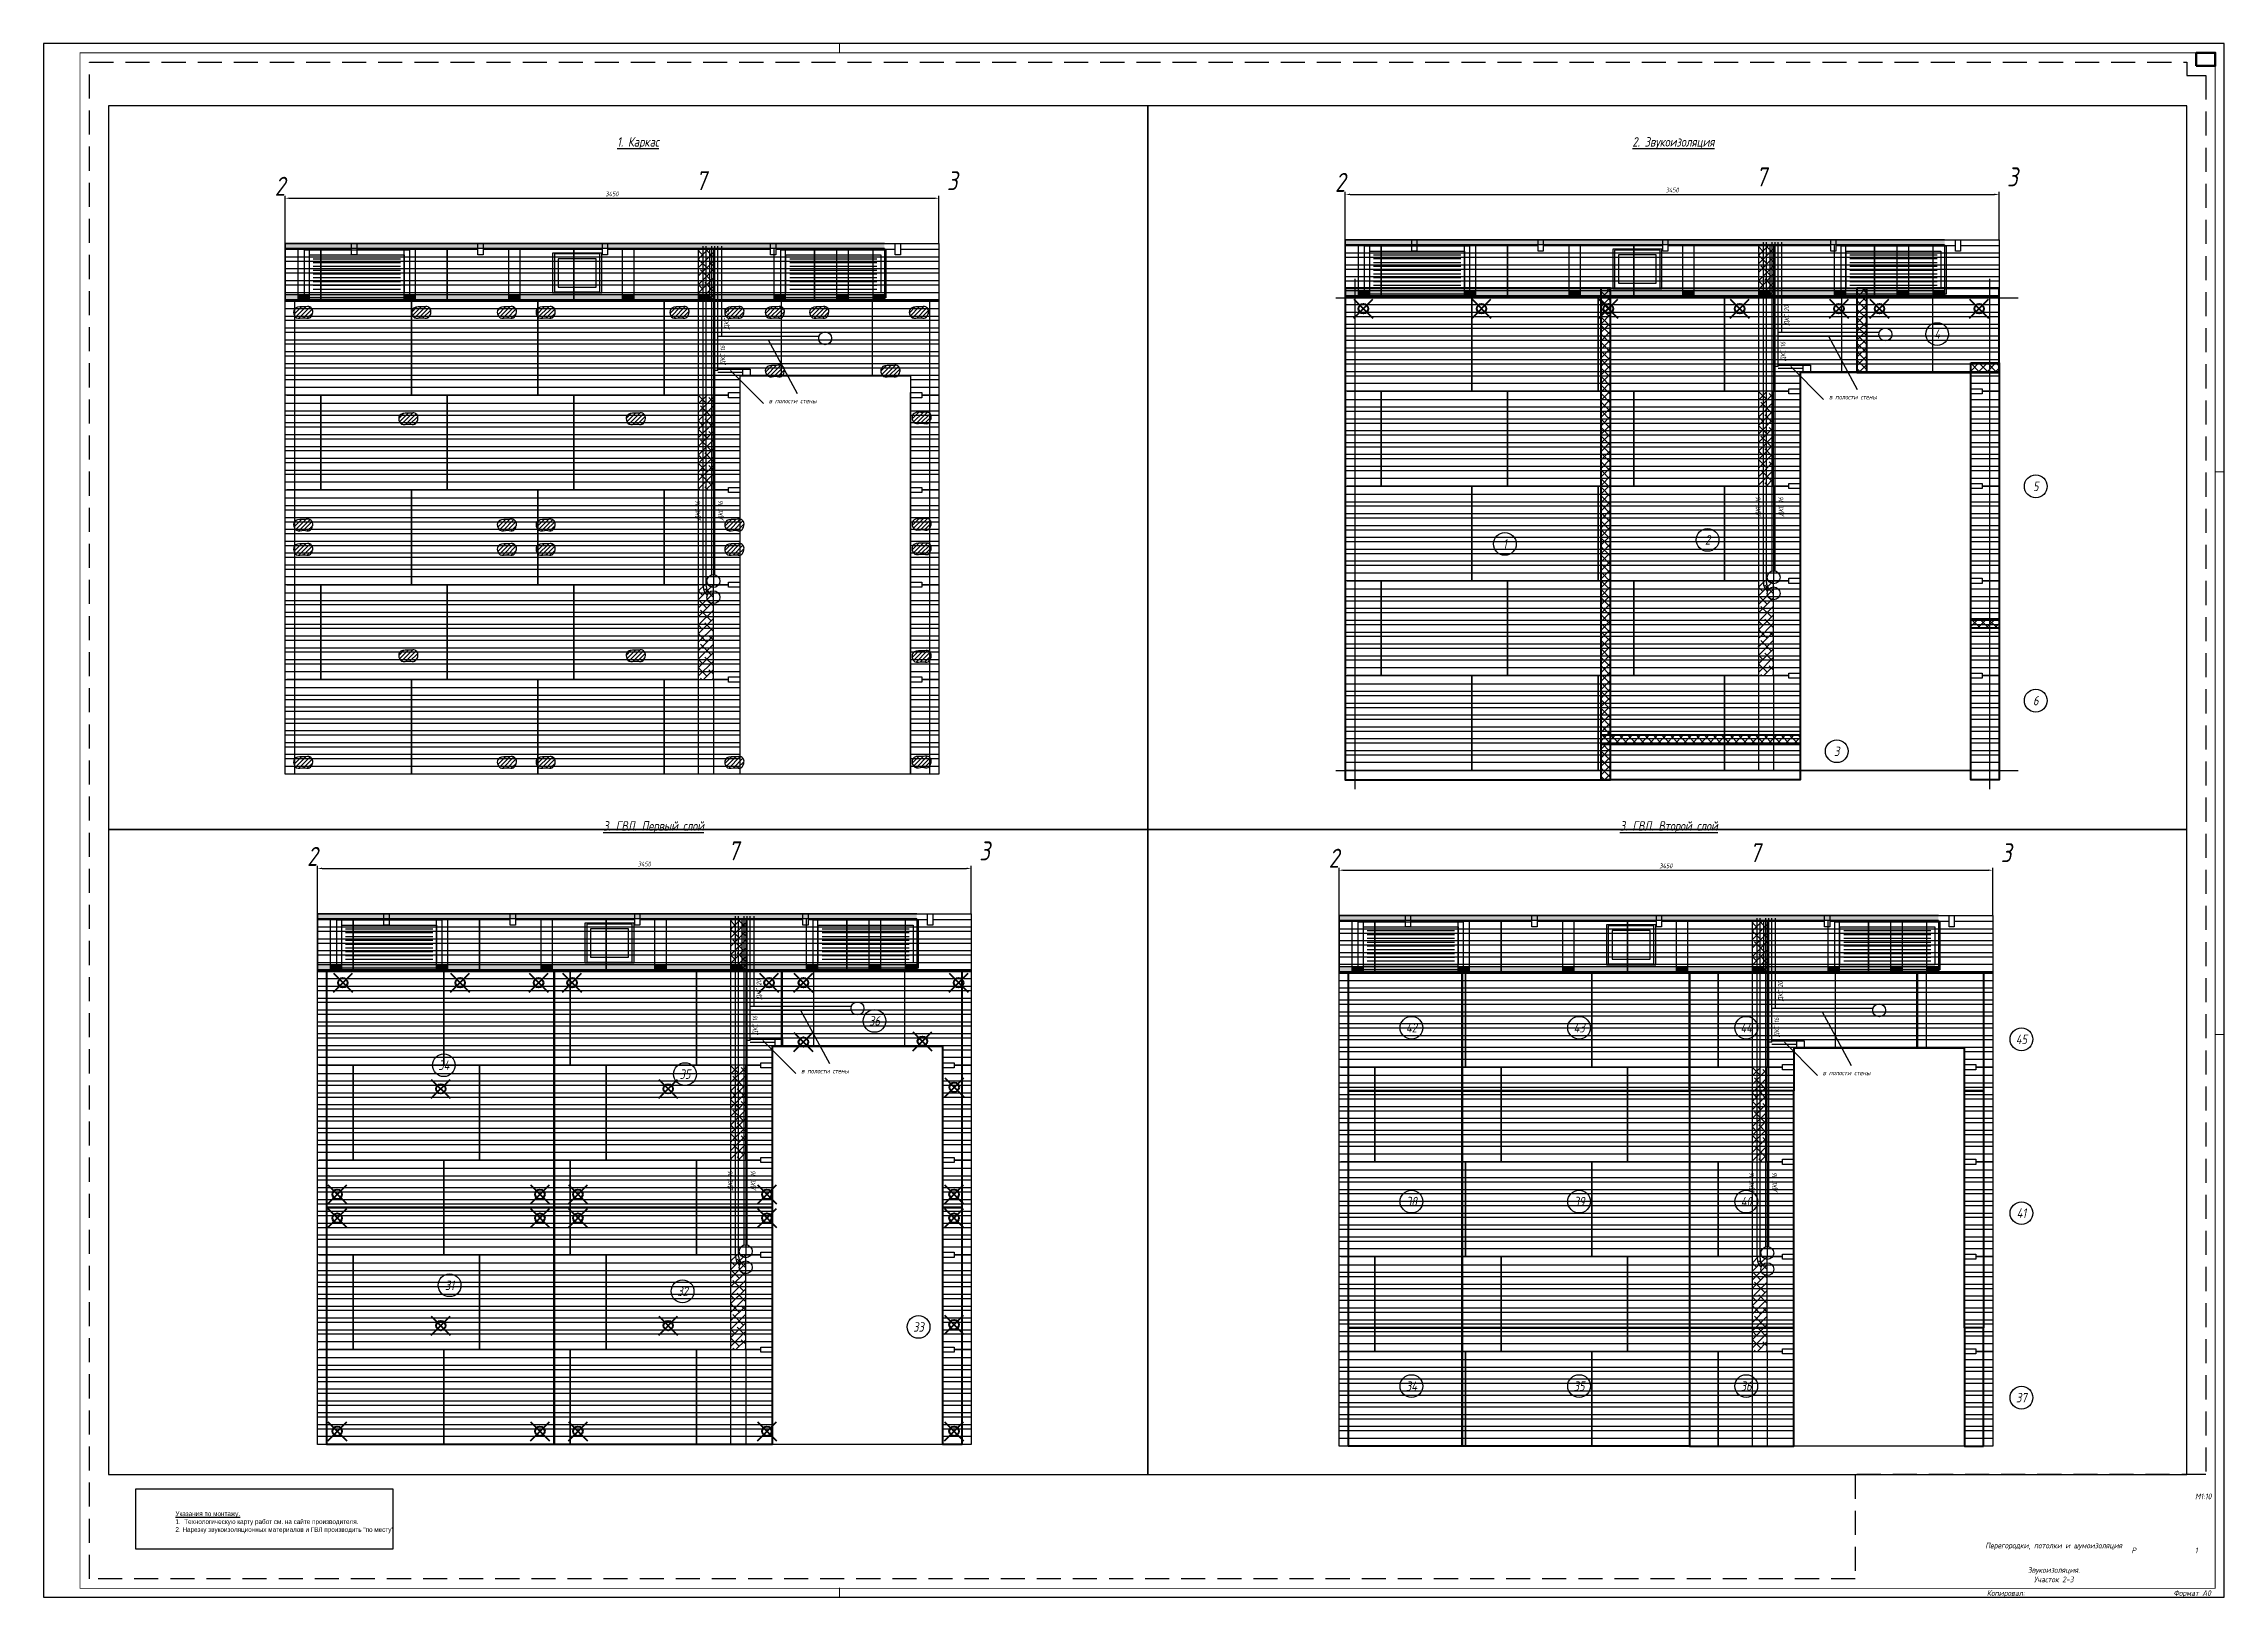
# Paper-space layout 'уч 2-3' of a CAD drawing. Header units: millimetres. Extents: x 0 to 1151, y 10 to 829.
# The model-space entities are those that its viewports show. They can reach past a viewport. Long polylines and large blocks are cut down to what shows.
import ezdxf
from ezdxf.enums import TextEntityAlignment as Align

# ---------------------------------------------------------------- set-up
doc = ezdxf.new("R2010")
doc.units = ezdxf.units.MM
doc.header["$PDMODE"] = 35
doc.header["$PDSIZE"] = 50
doc.linetypes.add('DASH2DOT', pattern=[31.75, 12.7, -6.35, 0, -6.35, 0, -6.35])
doc.linetypes.add('DASHED', pattern=[19.05, 12.7, -6.35])
for name, color, linetype in [('01 Черновое', 7, 'Continuous'), ('02 ОВиК', 7, 'Continuous'), ('02 ЭОМ и СС', 7, 'Continuous'), ('03 Потолок', 7, 'Continuous'), ('04 Освещение', 7, 'Continuous'), ('05 Слаботочка', 7, 'Continuous'), ('06 Авт-ка климата', 7, 'Continuous'), ('08 Пож. и техн. сигн.', 7, 'Continuous'), ('10 Перегородки', 7, 'Continuous'), ('101 Крепление', 7, 'Continuous'), ('102 Звукоизоляция', 7, 'Continuous'), ('103 ГВЛ слой 1', 7, 'Continuous'), ('104 ГВЛ слой 2', 7, 'Continuous'), ('stamp', 7, 'Continuous')]:
    doc.layers.add(name, color=color, linetype=linetype)
doc.layers.add('100 noprint', color=1, linetype='Continuous', plot=False)
doc.styles.get("Standard").update_dxf_attribs({"font": 'arial.ttf'})
doc.styles.add('ГОСТ-ISOCPEUR', font='isocpeui.ttf', dxfattribs={"width": 0.8})
doc.dimstyles.new('ISO-25', dxfattribs={"dimtxt": 2.5, "dimasz": 2.5, "dimexe": 1.25, "dimexo": 0.625, "dimtad": 1, "dimtxsty": 'Standard', "dimcen": 2.5, "dimadec": 0, "dimazin": 0, "dimtfac": 1, "dimtmove": 0, "dimatfit": 3, "dimfxl": 1, "dimarcsym": 0})

psp = doc.layouts.new('уч 2-3')

# ---------------------------------------------------------------- texts
at = {"layer": 'stamp', "linetype": 'Continuous', "lineweight": 35, "style": 'ГОСТ-ISOCPEUR', "width": 0.8}
psp.add_text('М1:10', height=3, dxfattribs=at).set_placement((1143.9, 61.3), align=Align.RIGHT)
at = {"layer": 'stamp', "lineweight": 35, "style": 'ГОСТ-ISOCPEUR', "width": 0.8}
for s, p in [('Копировал:', (1025.4, 10.3)), ('Формат А0', (1123.9, 10.3))]:
    psp.add_text(s, height=3, dxfattribs=at).set_placement(p)
at = {"layer": 'stamp', "ltscale": 100, "style": 'ГОСТ-ISOCPEUR'}
for s, insert, char_height, width, attachment_point in [('{\\pxqc;\\L1. Каркас}', (313.6, 773.6), 5, 57.169, 8), ('{\\pxqc;\\L2. Звукоизоляция}', (860, 773.6), 5, 57.169, 8), ('{\\pxqc;\\L3. ГВЛ. Первый слой}', (321.9, 412.7), 5, 73.764, 8), ('{\\pxqc;\\L3. ГВЛ. Второй слой}', (857.6, 412.7), 5, 73.764, 8), ('{\\pxqc;Р}', (1092.9, 34.3), 3, 20, 4), ('\\pxqc;1', (1125.9, 34.3), 3, 20, 4)]:
    psp.add_mtext(s, dxfattribs=dict(at, insert=insert, char_height=char_height, width=width, attachment_point=attachment_point))
at = {"layer": 'stamp', "lineweight": 35, "char_height": 3, "width": 70.157, "attachment_point": 5, "style": 'ГОСТ-ISOCPEUR'}
for s, insert in [('{Перегородки, потолки и шумоизоляция}', (1060.7, 36.5)), ('{Звукоизоляция.\\PУчасток 2-3}', (1060.7, 21.5))]:
    psp.add_mtext(s, dxfattribs=dict(at, insert=insert))

msp = doc.modelspace()

# ---------------------------------------------------------------- texts
at = {"insert": (-58925.764, -28440.575), "char_height": 500, "width": 28925.35127, "attachment_point": 1, "style": 'ГОСТ-ISOCPEUR'}
msp.add_mtext('{\\fUbuntu|b0|i0|c0|p34;\\LУказания по монтажу.\\P\\l1.  Технологическую карту работ см. на сайте производителя.\\P2. Нарезку звукоизоляционных материалов и ГВЛ производить "по месту".}', dxfattribs=at)
at = {"layer": '01 Черновое', "style": 'ГОСТ-ISOCPEUR', "width": 0.8}
for s, p in [('2', (132.023, 3197.562)), ('7', (2354.459, 3226.61)), ('3', (3679.371, 3226.61))]:
    msp.add_text(s, height=100, dxfattribs=at).set_placement(p, align=Align.MIDDLE)
at = {"layer": '02 ЭОМ и СС', "insert": (2711.704, 2077.504), "char_height": 25, "width": 270.31285, "attachment_point": 1, "style": 'ГОСТ-ISOCPEUR'}
msp.add_mtext('{в полости стены}', dxfattribs=at)
at = {"layer": '04 Освещение', "insert": (2324.434, 1435.539), "char_height": 25, "width": 270.31285, "attachment_point": 1, "rotation": 90, "style": 'ГОСТ-ISOCPEUR'}
msp.add_mtext('{ДКС 16}', dxfattribs=at)
at = {"layer": '05 Слаботочка', "insert": (2475.94, 2443.64), "char_height": 25, "width": 270.31285, "attachment_point": 1, "rotation": 90, "style": 'ГОСТ-ISOCPEUR'}
msp.add_mtext('{ДКС 20}', dxfattribs=at)
at = {"layer": '06 Авт-ка климата', "insert": (2445.25, 1435.539), "char_height": 25, "width": 270.31285, "attachment_point": 1, "rotation": 90, "style": 'ГОСТ-ISOCPEUR'}
msp.add_mtext('{ДКС 16}', dxfattribs=at)
at = {"layer": '08 Пож. и техн. сигн.', "insert": (2455.916, 2255.463), "char_height": 25, "width": 270.31285, "attachment_point": 1, "rotation": 90, "style": 'ГОСТ-ISOCPEUR'}
msp.add_mtext('{ДКС 16}', dxfattribs=at)
at = {"layer": '08 Пож. и техн. сигн.', "insert": (2711.704, 2077.504), "char_height": 25, "width": 270.31285, "attachment_point": 1, "style": 'ГОСТ-ISOCPEUR'}
msp.add_mtext('{в полости стены}', dxfattribs=at)
at = {"layer": '102 Звукоизоляция', "color": 74, "style": 'ГОСТ-ISOCPEUR', "width": 0.8}
for s, p in [('4', (3282.016, 2397.202)), ('5', (3802.304, 1593.824)), ('1', (1001.003, 1289.999)), ('2', (2070.822, 1311.325)), ('6', (3802.304, 463.19)), ('3', (2752.438, 195.952))]:
    msp.add_text(s, height=50, dxfattribs=at).set_placement(p, align=Align.MIDDLE)
at = {"layer": '103 ГВЛ слой 1', "color": 6, "style": 'ГОСТ-ISOCPEUR', "width": 0.8}
for s, p in [('36', (3098.616, 2329.279)), ('34', (826.079, 2095.597)), ('35', (2098.562, 2048.711)), ('31', (856.457, 934.51)), ('32', (2085.823, 902.661)), ('33', (3330.9, 714.754))]:
    msp.add_text(s, height=50, dxfattribs=at).set_placement(p, align=Align.MIDDLE)
at = {"layer": '104 ГВЛ слой 2', "color": 3, "style": 'ГОСТ-ISOCPEUR', "width": 0.8}
for s, p in [('42', (541.282, 2303.037)), ('43', (1426.079, 2303.037)), ('44', (2307.655, 2303.037)), ('45', (3759.962, 2241.887)), ('38', (541.282, 1385.79)), ('39', (1426.079, 1385.79)), ('40', (2307.655, 1385.79)), ('41', (3759.962, 1324.64)), ('34', (541.282, 412.489)), ('35', (1426.079, 412.489)), ('36', (2307.655, 412.489)), ('37', (3759.962, 351.339))]:
    msp.add_text(s, height=50, dxfattribs=at).set_placement(p, align=Align.MIDDLE)

# ---------------------------------------------------------------- blocks, each defined once
blk = doc.blocks.new('плита')
at = {"lineweight": -2}
blk.add_lwpolyline([(0, 500), (667, 500), (667, 0), (0, 0)], close=True, dxfattribs=at)
blk = doc.blocks.new('АП 500х200')
at = {"color": 0, "lineweight": -2}
for p, q in [((-507, 207), (-47, 207)), ((-507, 187), (-47, 187)), ((-507, 167), (-47, 167)), ((-507, 147), (-47, 147)), ((-507, 127), (-47, 127)), ((-507, 107), (-47, 107)), ((-507, 87), (-47, 87)), ((-507, 67), (-47, 67)), ((-507, 47), (-47, 47))]:
    blk.add_line(p, q, dxfattribs=at)
for points in [[(-554, 0), (-554, 254), (0, 254), (0, 0)], [(-527, 27), (-527, 227), (-27, 227), (-27, 27)]]:
    blk.add_lwpolyline(points, close=True, dxfattribs=at)
blk = doc.blocks.new('*D406')
at = {"layer": '01 Черновое', "color": 0, "lineweight": -2}
for p, q in [((159, 2895), (159, 3147)), ((184, 3134), (3584, 3134)), ((3609, 2895), (3609, 3147))]:
    blk.add_line(p, q, dxfattribs=at)
at = {"layer": '01 Черновое', "color": 0}
for points in [[(184, 3138), (184, 3130), (159, 3134)], [(3584, 3130), (3584, 3138), (3609, 3134)]]:
    blk.add_solid(points, dxfattribs=at)
at = {"layer": 'Defpoints', "color": 0}
for p in [(3609, 3134), (159, 2895), (3609, 2895)]:
    blk.add_point(p, dxfattribs=at)
at = {"layer": '01 Черновое', "color": 0, "insert": (1884, 3157), "char_height": 25, "attachment_point": 5, "style": 'ГОСТ-ISOCPEUR'}
blk.add_mtext('3450', dxfattribs=at)

# ---------------------------------------------------------------- dimensions: what is measured, and where the dimension line sits
at = {"layer": '01 Черновое'}
dim = msp.add_linear_dim(base=(3609.079, 3134.111), p1=(159.079, 2895.176), p2=(3609.079, 2895.176), dimstyle='ISO-25', override={"dimtxt": 25, "dimasz": 25, "dimexe": 12.5, "dimexo": 0, "dimgap": 10, "dimtxsty": 'ГОСТ-ISOCPEUR'}, dxfattribs=at)
dim.commit()
dim.dimension.update_dxf_attribs({"geometry": '*D406', "text_midpoint": (1884.079, 3156.611)})

# ---------------------------------------------------------------- hatches: boundary and pattern name
at = {"layer": '01 Черновое'}
h = msp.add_hatch(dxfattribs=at)
h.set_pattern_fill('ANSI38', color=256, scale=10, style=0)
h.set_pattern_definition([(45, (-57311.664, 11411.367), (-22.45064, 22.45064), []), (135, (-57311.664, 11411.367), (-67.351921, 22.45064), [79.375, -47.625])])
h.paths.add_polyline_path([(2419.079, 595.176), (2419.079, 1095.176), (2339.079, 1095.176), (2339.079, 595.176)])
h.paths.add_polyline_path([(2419.079, 1595.176), (2419.079, 2095.176), (2339.079, 2095.176), (2339.079, 1595.176)])
h.paths.add_polyline_path([(2419.079, 2595.176), (2419.079, 2865.176), (2339.079, 2865.176), (2339.079, 2595.176)])
at = {"layer": '03 Потолок'}
for points in [[(3321.579, 2868.176), (3321.579, 2895.176), (159.079, 2895.176), (159.079, 2868.176)], [(287.847, 2598.176), (287.847, 2625.176), (227.847, 2625.176), (227.847, 2598.176)], [(847.847, 2598.176), (847.847, 2625.176), (787.847, 2625.176), (787.847, 2598.176)], [(1400.244, 2598.176), (1400.244, 2625.176), (1340.244, 2625.176), (1340.244, 2598.176)], [(2000.244, 2598.176), (2000.244, 2625.176), (1940.244, 2625.176), (1940.244, 2598.176)], [(2400.244, 2598.176), (2400.244, 2625.176), (2340.244, 2625.176), (2340.244, 2598.176)], [(2800.244, 2598.176), (2800.244, 2625.176), (2740.244, 2625.176), (2740.244, 2598.176)], [(3130.244, 2598.176), (3130.244, 2625.176), (3070.244, 2625.176), (3070.244, 2598.176)], [(3321.579, 2598.176), (3321.579, 2625.176), (3261.579, 2625.176), (3261.579, 2598.176)]]:
    msp.add_hatch(color=256, dxfattribs=at).paths.add_polyline_path(points)
h = msp.add_hatch(color=256, dxfattribs=at)
h.paths.add_polyline_path([(227.847, 2598.176), (227.847, 2625.176), (159.079, 2625.176), (159.079, 2598.176)])
h.paths.add_polyline_path([(787.847, 2598.176), (787.847, 2625.176), (287.847, 2625.176), (287.847, 2598.176)])
h.paths.add_polyline_path([(1340.244, 2598.176), (1340.244, 2625.176), (847.847, 2625.176), (847.847, 2598.176)])
h.paths.add_polyline_path([(1940.244, 2598.176), (1940.244, 2625.176), (1400.244, 2625.176), (1400.244, 2598.176)])
h.paths.add_polyline_path([(2340.244, 2598.176), (2340.244, 2625.176), (2000.244, 2625.176), (2000.244, 2598.176)])
h.paths.add_polyline_path([(2740.244, 2598.176), (2740.244, 2625.176), (2400.244, 2625.176), (2400.244, 2598.176)])
h.paths.add_polyline_path([(3070.244, 2598.176), (3070.244, 2625.176), (2800.244, 2625.176), (2800.244, 2598.176)])
h.paths.add_polyline_path([(3261.579, 2598.176), (3261.579, 2625.176), (3130.244, 2625.176), (3130.244, 2598.176)])
at = {"layer": '101 Крепление'}
h = msp.add_hatch(dxfattribs=at)
h.set_pattern_fill('ANSI31', color=5, scale=5, style=0)
h.set_pattern_definition([(45, (42.747, 0), (-11.22532, 11.22532), [])])
edge = h.paths.add_edge_path()
edge.add_spline(control_points=[(203.584, 2533.362), (203.584, 2541.392), (218.383, 2567.197), (255.899, 2556.494), (289.952, 2566.367), (307.801, 2543.653), (303.667, 2520.976), (288.812, 2495.058), (255.022, 2508.905), (217.295, 2492.265), (203.584, 2522.146), (203.584, 2533.362)], knot_values=[0, 0, 0, 0, 24.090393643, 73.187847538, 99.987785304, 121.688894079, 145.296588192, 167.746437552, 198.185834225, 237.512893884, 271.160901543, 271.160901543, 271.160901543, 271.160901543], degree=3, periodic=1)
h = msp.add_hatch(dxfattribs=at)
h.set_pattern_fill('ANSI31', color=5, scale=5, style=0)
edge = h.paths.add_edge_path()
edge.add_spline(control_points=[(827.086, 2533.362), (827.086, 2541.392), (841.885, 2567.197), (879.401, 2556.494), (913.454, 2566.367), (931.304, 2543.653), (927.169, 2520.976), (912.315, 2495.058), (878.524, 2508.905), (840.797, 2492.265), (827.086, 2522.146), (827.086, 2533.362)], knot_values=[0, 0, 0, 0, 24.090393643, 73.187847538, 99.987785304, 121.688894079, 145.296588192, 167.746437552, 198.185834225, 237.512893884, 271.160901543, 271.160901543, 271.160901543, 271.160901543], degree=3, periodic=1)
h = msp.add_hatch(dxfattribs=at)
h.set_pattern_fill('ANSI31', color=5, scale=5, style=0)
h.set_pattern_definition([(45, (-70.966, 0), (-11.22532, 11.22532), [])])
edge = h.paths.add_edge_path()
edge.add_spline(control_points=[(1278.767, 2533.362), (1278.767, 2541.392), (1293.565, 2567.197), (1331.081, 2556.494), (1365.134, 2566.367), (1382.984, 2543.653), (1378.85, 2520.976), (1363.995, 2495.058), (1330.204, 2508.905), (1292.477, 2492.265), (1278.767, 2522.146), (1278.767, 2533.362)], knot_values=[0, 0, 0, 0, 24.090393643, 73.187847538, 99.987785304, 121.688894079, 145.296588192, 167.746437552, 198.185834225, 237.512893884, 271.160901543, 271.160901543, 271.160901543, 271.160901543], degree=3, periodic=1)
h = msp.add_hatch(dxfattribs=at)
h.set_pattern_fill('ANSI31', color=5, scale=5, style=0)
h.set_pattern_definition([(45, (133.417, 0), (-11.22532, 11.22532), [])])
edge = h.paths.add_edge_path()
edge.add_spline(control_points=[(1483.15, 2533.362), (1483.15, 2541.392), (1497.949, 2567.197), (1535.464, 2556.494), (1569.517, 2566.367), (1587.367, 2543.653), (1583.233, 2520.976), (1568.378, 2495.058), (1534.588, 2508.905), (1496.861, 2492.265), (1483.15, 2522.146), (1483.15, 2533.362)], knot_values=[0, 0, 0, 0, 24.090393643, 73.187847538, 99.987785304, 121.688894079, 145.296588192, 167.746437552, 198.185834225, 237.512893884, 271.160901543, 271.160901543, 271.160901543, 271.160901543], degree=3, periodic=1)
h = msp.add_hatch(dxfattribs=at)
h.set_pattern_fill('ANSI31', color=5, scale=5, style=0)
edge = h.paths.add_edge_path()
edge.add_spline(control_points=[(2189.36, 2533.362), (2189.36, 2541.392), (2204.159, 2567.197), (2241.675, 2556.494), (2275.728, 2566.367), (2293.578, 2543.653), (2289.443, 2520.976), (2274.589, 2495.058), (2240.798, 2508.905), (2203.071, 2492.265), (2189.36, 2522.146), (2189.36, 2533.362)], knot_values=[0, 0, 0, 0, 24.090393643, 73.187847538, 99.987785304, 121.688894079, 145.296588192, 167.746437552, 198.185834225, 237.512893884, 271.160901543, 271.160901543, 271.160901543, 271.160901543], degree=3, periodic=1)
h = msp.add_hatch(dxfattribs=at)
h.set_pattern_fill('ANSI31', color=5, scale=5, style=0)
h.set_pattern_definition([(45, (-270.507, 0), (-11.22532, 11.22532), [])])
edge = h.paths.add_edge_path()
edge.add_spline(control_points=[(2478.967, 2533.362), (2478.967, 2541.392), (2493.766, 2567.197), (2531.282, 2556.494), (2565.335, 2566.367), (2583.184, 2543.653), (2579.05, 2520.976), (2564.195, 2495.058), (2530.405, 2508.905), (2492.678, 2492.265), (2478.967, 2522.146), (2478.967, 2533.362)], knot_values=[0, 0, 0, 0, 24.090393643, 73.187847538, 99.987785304, 121.688894079, 145.296588192, 167.746437552, 198.185834225, 237.512893884, 271.160901543, 271.160901543, 271.160901543, 271.160901543], degree=3, periodic=1)
h = msp.add_hatch(dxfattribs=at)
h.set_pattern_fill('ANSI31', color=5, scale=5, style=0)
h.set_pattern_definition([(45, (-56.773, 0), (-11.22532, 11.22532), [])])
edge = h.paths.add_edge_path()
edge.add_spline(control_points=[(2692.701, 2533.362), (2692.701, 2541.392), (2707.5, 2567.197), (2745.016, 2556.494), (2779.069, 2566.367), (2796.918, 2543.653), (2792.784, 2520.976), (2777.929, 2495.058), (2744.139, 2508.905), (2706.412, 2492.265), (2692.701, 2522.146), (2692.701, 2533.362)], knot_values=[0, 0, 0, 0, 24.090393643, 73.187847538, 99.987785304, 121.688894079, 145.296588192, 167.746437552, 198.185834225, 237.512893884, 271.160901543, 271.160901543, 271.160901543, 271.160901543], degree=3, periodic=1)
h = msp.add_hatch(dxfattribs=at)
h.set_pattern_fill('ANSI31', color=5, scale=5, style=0)
edge = h.paths.add_edge_path()
edge.add_spline(control_points=[(2926.89, 2533.362), (2926.89, 2541.392), (2941.689, 2567.197), (2979.205, 2556.494), (3013.258, 2566.367), (3031.107, 2543.653), (3026.973, 2520.976), (3012.118, 2495.058), (2978.328, 2508.905), (2940.601, 2492.265), (2926.89, 2522.146), (2926.89, 2533.362)], knot_values=[0, 0, 0, 0, 24.090393643, 73.187847538, 99.987785304, 121.688894079, 145.296588192, 167.746437552, 198.185834225, 237.512893884, 271.160901543, 271.160901543, 271.160901543, 271.160901543], degree=3, periodic=1)
h = msp.add_hatch(dxfattribs=at)
h.set_pattern_fill('ANSI31', color=5, scale=5, style=0)
h.set_pattern_definition([(45, (-42.747, 0), (-11.22532, 11.22532), [])])
edge = h.paths.add_edge_path()
edge.add_spline(control_points=[(3452.918, 2533.362), (3452.918, 2541.392), (3467.717, 2567.197), (3505.232, 2556.494), (3539.286, 2566.367), (3557.135, 2543.653), (3553.001, 2520.976), (3538.146, 2495.058), (3504.356, 2508.905), (3466.629, 2492.265), (3452.918, 2522.146), (3452.918, 2533.362)], knot_values=[0, 0, 0, 0, 24.090393643, 73.187847538, 99.987785304, 121.688894079, 145.296588192, 167.746437552, 198.185834225, 237.512893884, 271.160901543, 271.160901543, 271.160901543, 271.160901543], degree=3, periodic=1)
h = msp.add_hatch(dxfattribs=at)
h.set_pattern_fill('ANSI31', color=5, scale=5, style=0)
h.set_pattern_definition([(45, (-56.773, -308.912), (-11.22532, 11.22532), [])])
edge = h.paths.add_edge_path()
edge.add_spline(control_points=[(2692.701, 2224.45), (2692.701, 2232.48), (2707.5, 2258.285), (2745.016, 2247.582), (2779.069, 2257.455), (2796.918, 2234.74), (2792.784, 2212.063), (2777.929, 2186.146), (2744.139, 2199.993), (2706.412, 2183.352), (2692.701, 2213.234), (2692.701, 2224.45)], knot_values=[0, 0, 0, 0, 24.090393643, 73.187847538, 99.987785304, 121.688894079, 145.296588192, 167.746437552, 198.185834225, 237.512893884, 271.160901543, 271.160901543, 271.160901543, 271.160901543], degree=3, periodic=1)
h = msp.add_hatch(dxfattribs=at)
h.set_pattern_fill('ANSI31', color=5, scale=5, style=0)
h.set_pattern_definition([(45, (-193.382, -309.008), (-11.22532, 11.22532), [])])
edge = h.paths.add_edge_path()
edge.add_spline(control_points=[(3302.282, 2224.355), (3302.282, 2232.385), (3317.081, 2258.19), (3354.597, 2247.487), (3388.65, 2257.36), (3406.5, 2234.645), (3402.365, 2211.968), (3387.511, 2186.051), (3353.72, 2199.898), (3315.993, 2183.257), (3302.282, 2213.139), (3302.282, 2224.355)], knot_values=[0, 0, 0, 0, 24.090393643, 73.187847538, 99.987785304, 121.688894079, 145.296588192, 167.746437552, 198.185834225, 237.512893884, 271.160901543, 271.160901543, 271.160901543, 271.160901543], degree=3, periodic=1)
h = msp.add_hatch(dxfattribs=at)
h.set_pattern_fill('ANSI31', color=5, scale=5, style=0)
h.set_pattern_definition([(45, (-68.488, -561.052), (-11.22532, 11.22532), [])])
edge = h.paths.add_edge_path()
edge.add_spline(control_points=[(758.599, 1972.31), (758.599, 1980.341), (773.398, 2006.146), (810.913, 1995.443), (844.966, 2005.315), (862.816, 1982.601), (858.682, 1959.924), (843.827, 1934.006), (810.037, 1947.854), (772.31, 1931.213), (758.599, 1961.094), (758.599, 1972.31)], knot_values=[0, 0, 0, 0, 24.090393643, 73.187847538, 99.987785304, 121.688894079, 145.296588192, 167.746437552, 198.185834225, 237.512893884, 271.160901543, 271.160901543, 271.160901543, 271.160901543], degree=3, periodic=1)
h = msp.add_hatch(dxfattribs=at)
h.set_pattern_fill('ANSI31', color=5, scale=5, style=0)
h.set_pattern_definition([(45, (1131.512, -561.052), (-11.22532, 11.22532), [])])
edge = h.paths.add_edge_path()
edge.add_spline(control_points=[(1958.599, 1972.31), (1958.599, 1980.341), (1973.398, 2006.146), (2010.913, 1995.443), (2044.966, 2005.315), (2062.816, 1982.601), (2058.682, 1959.924), (2043.827, 1934.006), (2010.037, 1947.854), (1972.31, 1931.213), (1958.599, 1961.094), (1958.599, 1972.31)], knot_values=[0, 0, 0, 0, 24.090393643, 73.187847538, 99.987785304, 121.688894079, 145.296588192, 167.746437552, 198.185834225, 237.512893884, 271.160901543, 271.160901543, 271.160901543, 271.160901543], degree=3, periodic=1)
h = msp.add_hatch(dxfattribs=at)
h.set_pattern_fill('ANSI31', color=5, scale=5, style=0)
h.set_pattern_definition([(45, (717.595, -556.251), (-11.22532, 11.22532), [])])
edge = h.paths.add_edge_path()
edge.add_spline(control_points=[(3467.069, 1977.111), (3467.069, 1985.141), (3481.868, 2010.946), (3519.384, 2000.243), (3553.437, 2010.116), (3571.287, 1987.402), (3567.152, 1964.724), (3552.298, 1938.807), (3518.507, 1952.654), (3480.78, 1936.013), (3467.069, 1965.895), (3467.069, 1977.111)], knot_values=[0, 0, 0, 0, 24.090393643, 73.187847538, 99.987785304, 121.688894079, 145.296588192, 167.746437552, 198.185834225, 237.512893884, 271.160901543, 271.160901543, 271.160901543, 271.160901543], degree=3, periodic=1)
h = msp.add_hatch(dxfattribs=at)
h.set_pattern_fill('ANSI31', color=5, scale=5, style=0)
h.set_pattern_definition([(45, (42.747, -1121.426), (-11.22532, 11.22532), [])])
edge = h.paths.add_edge_path()
edge.add_spline(control_points=[(203.584, 1411.937), (203.584, 1419.967), (218.383, 1445.772), (255.899, 1435.069), (289.952, 1444.942), (307.801, 1422.227), (303.667, 1399.55), (288.812, 1373.633), (255.022, 1387.48), (217.295, 1370.839), (203.584, 1400.721), (203.584, 1411.937)], knot_values=[0, 0, 0, 0, 24.090393643, 73.187847538, 99.987785304, 121.688894079, 145.296588192, 167.746437552, 198.185834225, 237.512893884, 271.160901543, 271.160901543, 271.160901543, 271.160901543], degree=3, periodic=1)
h = msp.add_hatch(dxfattribs=at)
h.set_pattern_fill('ANSI31', color=5, scale=5, style=0)
h.set_pattern_definition([(45, (-70.966, -1121.426), (-11.22532, 11.22532), [])])
edge = h.paths.add_edge_path()
edge.add_spline(control_points=[(1278.767, 1411.937), (1278.767, 1419.967), (1293.565, 1445.772), (1331.081, 1435.069), (1365.134, 1444.942), (1382.984, 1422.227), (1378.85, 1399.55), (1363.995, 1373.633), (1330.204, 1387.48), (1292.477, 1370.839), (1278.767, 1400.721), (1278.767, 1411.937)], knot_values=[0, 0, 0, 0, 24.090393643, 73.187847538, 99.987785304, 121.688894079, 145.296588192, 167.746437552, 198.185834225, 237.512893884, 271.160901543, 271.160901543, 271.160901543, 271.160901543], degree=3, periodic=1)
h = msp.add_hatch(dxfattribs=at)
h.set_pattern_fill('ANSI31', color=5, scale=5, style=0)
h.set_pattern_definition([(45, (133.417, -1121.426), (-11.22532, 11.22532), [])])
edge = h.paths.add_edge_path()
edge.add_spline(control_points=[(1483.15, 1411.937), (1483.15, 1419.967), (1497.949, 1445.772), (1535.464, 1435.069), (1569.517, 1444.942), (1587.367, 1422.227), (1583.233, 1399.55), (1568.378, 1373.633), (1534.588, 1387.48), (1496.861, 1370.839), (1483.15, 1400.721), (1483.15, 1411.937)], knot_values=[0, 0, 0, 0, 24.090393643, 73.187847538, 99.987785304, 121.688894079, 145.296588192, 167.746437552, 198.185834225, 237.512893884, 271.160901543, 271.160901543, 271.160901543, 271.160901543], degree=3, periodic=1)
h = msp.add_hatch(dxfattribs=at)
h.set_pattern_fill('ANSI31', color=5, scale=5, style=0)
h.set_pattern_definition([(45, (-270.507, -1121.426), (-11.22532, 11.22532), [])])
edge = h.paths.add_edge_path()
edge.add_spline(control_points=[(2478.967, 1411.937), (2478.967, 1419.967), (2493.766, 1445.772), (2531.282, 1435.069), (2565.335, 1444.942), (2583.184, 1422.227), (2579.05, 1399.55), (2564.195, 1373.633), (2530.405, 1387.48), (2492.678, 1370.839), (2478.967, 1400.721), (2478.967, 1411.937)], knot_values=[0, 0, 0, 0, 24.090393643, 73.187847538, 99.987785304, 121.688894079, 145.296588192, 167.746437552, 198.185834225, 237.512893884, 271.160901543, 271.160901543, 271.160901543, 271.160901543], degree=3, periodic=1)
h = msp.add_hatch(dxfattribs=at)
h.set_pattern_fill('ANSI31', color=5, scale=5, style=0)
h.set_pattern_definition([(45, (717.595, -1117.72), (-11.22532, 11.22532), [])])
edge = h.paths.add_edge_path()
edge.add_spline(control_points=[(3467.069, 1415.642), (3467.069, 1423.672), (3481.868, 1449.477), (3519.384, 1438.774), (3553.437, 1448.647), (3571.287, 1425.932), (3567.152, 1403.255), (3552.298, 1377.338), (3518.507, 1391.185), (3480.78, 1374.544), (3467.069, 1404.426), (3467.069, 1415.642)], knot_values=[0, 0, 0, 0, 24.090393643, 73.187847538, 99.987785304, 121.688894079, 145.296588192, 167.746437552, 198.185834225, 237.512893884, 271.160901543, 271.160901543, 271.160901543, 271.160901543], degree=3, periodic=1)
h = msp.add_hatch(dxfattribs=at)
h.set_pattern_fill('ANSI31', color=5, scale=5, style=0)
h.set_pattern_definition([(45, (42.747, -1250), (-11.22532, 11.22532), [])])
edge = h.paths.add_edge_path()
edge.add_spline(control_points=[(203.584, 1283.362), (203.584, 1291.392), (218.383, 1317.197), (255.899, 1306.494), (289.952, 1316.367), (307.801, 1293.653), (303.667, 1270.976), (288.812, 1245.058), (255.022, 1258.905), (217.295, 1242.265), (203.584, 1272.146), (203.584, 1283.362)], knot_values=[0, 0, 0, 0, 24.090393643, 73.187847538, 99.987785304, 121.688894079, 145.296588192, 167.746437552, 198.185834225, 237.512893884, 271.160901543, 271.160901543, 271.160901543, 271.160901543], degree=3, periodic=1)
h = msp.add_hatch(dxfattribs=at)
h.set_pattern_fill('ANSI31', color=5, scale=5, style=0)
h.set_pattern_definition([(45, (-70.966, -1250), (-11.22532, 11.22532), [])])
edge = h.paths.add_edge_path()
edge.add_spline(control_points=[(1278.767, 1283.362), (1278.767, 1291.392), (1293.565, 1317.197), (1331.081, 1306.494), (1365.134, 1316.367), (1382.984, 1293.653), (1378.85, 1270.976), (1363.995, 1245.058), (1330.204, 1258.905), (1292.477, 1242.265), (1278.767, 1272.146), (1278.767, 1283.362)], knot_values=[0, 0, 0, 0, 24.090393643, 73.187847538, 99.987785304, 121.688894079, 145.296588192, 167.746437552, 198.185834225, 237.512893884, 271.160901543, 271.160901543, 271.160901543, 271.160901543], degree=3, periodic=1)
h = msp.add_hatch(dxfattribs=at)
h.set_pattern_fill('ANSI31', color=5, scale=5, style=0)
h.set_pattern_definition([(45, (133.417, -1250), (-11.22532, 11.22532), [])])
edge = h.paths.add_edge_path()
edge.add_spline(control_points=[(1483.15, 1283.362), (1483.15, 1291.392), (1497.949, 1317.197), (1535.464, 1306.494), (1569.517, 1316.367), (1587.367, 1293.653), (1583.233, 1270.976), (1568.378, 1245.058), (1534.588, 1258.905), (1496.861, 1242.265), (1483.15, 1272.146), (1483.15, 1283.362)], knot_values=[0, 0, 0, 0, 24.090393643, 73.187847538, 99.987785304, 121.688894079, 145.296588192, 167.746437552, 198.185834225, 237.512893884, 271.160901543, 271.160901543, 271.160901543, 271.160901543], degree=3, periodic=1)
h = msp.add_hatch(dxfattribs=at)
h.set_pattern_fill('ANSI31', color=5, scale=5, style=0)
h.set_pattern_definition([(45, (-270.507, -1250), (-11.22532, 11.22532), [])])
edge = h.paths.add_edge_path()
edge.add_spline(control_points=[(2478.967, 1283.362), (2478.967, 1291.392), (2493.766, 1317.197), (2531.282, 1306.494), (2565.335, 1316.367), (2583.184, 1293.653), (2579.05, 1270.976), (2564.195, 1245.058), (2530.405, 1258.905), (2492.678, 1242.265), (2478.967, 1272.146), (2478.967, 1283.362)], knot_values=[0, 0, 0, 0, 24.090393643, 73.187847538, 99.987785304, 121.688894079, 145.296588192, 167.746437552, 198.185834225, 237.512893884, 271.160901543, 271.160901543, 271.160901543, 271.160901543], degree=3, periodic=1)
h = msp.add_hatch(dxfattribs=at)
h.set_pattern_fill('ANSI31', color=5, scale=5, style=0)
h.set_pattern_definition([(45, (717.595, -1247.13), (-11.22532, 11.22532), [])])
edge = h.paths.add_edge_path()
edge.add_spline(control_points=[(3467.069, 1286.233), (3467.069, 1294.263), (3481.868, 1320.068), (3519.384, 1309.365), (3553.437, 1319.237), (3571.287, 1296.523), (3567.152, 1273.846), (3552.298, 1247.929), (3518.507, 1261.776), (3480.78, 1245.135), (3467.069, 1275.017), (3467.069, 1286.233)], knot_values=[0, 0, 0, 0, 24.090393643, 73.187847538, 99.987785304, 121.688894079, 145.296588192, 167.746437552, 198.185834225, 237.512893884, 271.160901543, 271.160901543, 271.160901543, 271.160901543], degree=3, periodic=1)
h = msp.add_hatch(dxfattribs=at)
h.set_pattern_fill('ANSI31', color=5, scale=5, style=0)
h.set_pattern_definition([(45, (-68.488, -1811.052), (-11.22532, 11.22532), [])])
edge = h.paths.add_edge_path()
edge.add_spline(control_points=[(758.599, 722.31), (758.599, 730.341), (773.398, 756.146), (810.913, 745.443), (844.966, 755.315), (862.816, 732.601), (858.682, 709.924), (843.827, 684.006), (810.037, 697.854), (772.31, 681.213), (758.599, 711.094), (758.599, 722.31)], knot_values=[0, 0, 0, 0, 24.090393643, 73.187847538, 99.987785304, 121.688894079, 145.296588192, 167.746437552, 198.185834225, 237.512893884, 271.160901543, 271.160901543, 271.160901543, 271.160901543], degree=3, periodic=1)
h = msp.add_hatch(dxfattribs=at)
h.set_pattern_fill('ANSI31', color=5, scale=5, style=0)
h.set_pattern_definition([(45, (1131.512, -1811.052), (-11.22532, 11.22532), [])])
edge = h.paths.add_edge_path()
edge.add_spline(control_points=[(1958.599, 722.31), (1958.599, 730.341), (1973.398, 756.146), (2010.913, 745.443), (2044.966, 755.315), (2062.816, 732.601), (2058.682, 709.924), (2043.827, 684.006), (2010.037, 697.854), (1972.31, 681.213), (1958.599, 711.094), (1958.599, 722.31)], knot_values=[0, 0, 0, 0, 24.090393643, 73.187847538, 99.987785304, 121.688894079, 145.296588192, 167.746437552, 198.185834225, 237.512893884, 271.160901543, 271.160901543, 271.160901543, 271.160901543], degree=3, periodic=1)
h = msp.add_hatch(dxfattribs=at)
h.set_pattern_fill('ANSI31', color=5, scale=5, style=0)
h.set_pattern_definition([(45, (717.595, -1814.6), (-11.22532, 11.22532), [])])
edge = h.paths.add_edge_path()
edge.add_spline(control_points=[(3467.069, 718.762), (3467.069, 726.793), (3481.868, 752.598), (3519.384, 741.895), (3553.437, 751.767), (3571.287, 729.053), (3567.152, 706.376), (3552.298, 680.459), (3518.507, 694.306), (3480.78, 677.665), (3467.069, 707.546), (3467.069, 718.762)], knot_values=[0, 0, 0, 0, 24.090393643, 73.187847538, 99.987785304, 121.688894079, 145.296588192, 167.746437552, 198.185834225, 237.512893884, 271.160901543, 271.160901543, 271.160901543, 271.160901543], degree=3, periodic=1)
h = msp.add_hatch(dxfattribs=at)
h.set_pattern_fill('ANSI31', color=5, scale=5, style=0)
h.set_pattern_definition([(45, (42.747, -2373.824), (-11.22532, 11.22532), [])])
edge = h.paths.add_edge_path()
edge.add_spline(control_points=[(203.584, 159.538), (203.584, 167.568), (218.383, 193.373), (255.899, 182.67), (289.952, 192.543), (307.801, 169.828), (303.667, 147.151), (288.812, 121.234), (255.022, 135.081), (217.295, 118.44), (203.584, 148.322), (203.584, 159.538)], knot_values=[0, 0, 0, 0, 24.090393643, 73.187847538, 99.987785304, 121.688894079, 145.296588192, 167.746437552, 198.185834225, 237.512893884, 271.160901543, 271.160901543, 271.160901543, 271.160901543], degree=3, periodic=1)
h = msp.add_hatch(dxfattribs=at)
h.set_pattern_fill('ANSI31', color=5, scale=5, style=0)
h.set_pattern_definition([(45, (-70.966, -2373.824), (-11.22532, 11.22532), [])])
edge = h.paths.add_edge_path()
edge.add_spline(control_points=[(1278.767, 159.538), (1278.767, 167.568), (1293.565, 193.373), (1331.081, 182.67), (1365.134, 192.543), (1382.984, 169.828), (1378.85, 147.151), (1363.995, 121.234), (1330.204, 135.081), (1292.477, 118.44), (1278.767, 148.322), (1278.767, 159.538)], knot_values=[0, 0, 0, 0, 24.090393643, 73.187847538, 99.987785304, 121.688894079, 145.296588192, 167.746437552, 198.185834225, 237.512893884, 271.160901543, 271.160901543, 271.160901543, 271.160901543], degree=3, periodic=1)
h = msp.add_hatch(dxfattribs=at)
h.set_pattern_fill('ANSI31', color=5, scale=5, style=0)
h.set_pattern_definition([(45, (133.417, -2373.824), (-11.22532, 11.22532), [])])
edge = h.paths.add_edge_path()
edge.add_spline(control_points=[(1483.15, 159.538), (1483.15, 167.568), (1497.949, 193.373), (1535.464, 182.67), (1569.517, 192.543), (1587.367, 169.828), (1583.233, 147.151), (1568.378, 121.234), (1534.588, 135.081), (1496.861, 118.44), (1483.15, 148.322), (1483.15, 159.538)], knot_values=[0, 0, 0, 0, 24.090393643, 73.187847538, 99.987785304, 121.688894079, 145.296588192, 167.746437552, 198.185834225, 237.512893884, 271.160901543, 271.160901543, 271.160901543, 271.160901543], degree=3, periodic=1)
h = msp.add_hatch(dxfattribs=at)
h.set_pattern_fill('ANSI31', color=5, scale=5, style=0)
h.set_pattern_definition([(45, (-270.507, -2373.824), (-11.22532, 11.22532), [])])
edge = h.paths.add_edge_path()
edge.add_spline(control_points=[(2478.967, 159.538), (2478.967, 167.568), (2493.766, 193.373), (2531.282, 182.67), (2565.335, 192.543), (2583.184, 169.828), (2579.05, 147.151), (2564.195, 121.234), (2530.405, 135.081), (2492.678, 118.44), (2478.967, 148.322), (2478.967, 159.538)], knot_values=[0, 0, 0, 0, 24.090393643, 73.187847538, 99.987785304, 121.688894079, 145.296588192, 167.746437552, 198.185834225, 237.512893884, 271.160901543, 271.160901543, 271.160901543, 271.160901543], degree=3, periodic=1)
h = msp.add_hatch(dxfattribs=at)
h.set_pattern_fill('ANSI31', color=5, scale=5, style=0)
h.set_pattern_definition([(45, (717.595, -2371.705), (-11.22532, 11.22532), [])])
edge = h.paths.add_edge_path()
edge.add_spline(control_points=[(3467.069, 161.658), (3467.069, 169.688), (3481.868, 195.493), (3519.384, 184.79), (3553.437, 194.662), (3571.287, 171.948), (3567.152, 149.271), (3552.298, 123.354), (3518.507, 137.201), (3480.78, 120.56), (3467.069, 150.442), (3467.069, 161.658)], knot_values=[0, 0, 0, 0, 24.090393643, 73.187847538, 99.987785304, 121.688894079, 145.296588192, 167.746437552, 198.185834225, 237.512893884, 271.160901543, 271.160901543, 271.160901543, 271.160901543], degree=3, periodic=1)
at = {"layer": '102 Звукоизоляция', "linetype": 'Continuous', "ltscale": 10}
h = msp.add_hatch(dxfattribs=at)
h.set_pattern_fill('ANSI37', color=74, scale=10, style=0)
h.paths.add_polyline_path([(1559.079, 2588.676), (1559.079, 2638.676), (1509.079, 2638.676), (1509.079, 2588.676)])
h.paths.add_polyline_path([(1559.079, 232.176), (1559.079, 2588.676), (1509.079, 2588.676), (1509.079, 232.176)])
h.paths.add_polyline_path([(1559.079, 95.176), (1559.079, 232.176), (1509.079, 232.176), (1509.079, 95.176)])
h.paths.add_polyline_path([(1559.079, 45.176), (1559.079, 95.176), (1509.079, 95.176), (1509.079, 45.176)])
h = msp.add_hatch(dxfattribs=at)
h.set_pattern_fill('ANSI37', color=74, scale=10, style=0)
h.paths.add_polyline_path([(2909.079, 2588.676), (2909.079, 2638.676), (2859.079, 2638.676), (2859.079, 2588.676)])
h.paths.add_polyline_path([(2909.079, 2195.176), (2909.079, 2588.676), (2859.079, 2588.676), (2859.079, 2195.176)])
h = msp.add_hatch(dxfattribs=at)
h.set_pattern_fill('ANSI37', color=74, scale=10, style=0)
h.paths.add_polyline_path([(3559.079, 2195.176), (3559.079, 2245.176), (3459.079, 2245.176), (3459.079, 2195.176)])
h.paths.add_polyline_path([(3609.079, 2195.176), (3609.079, 2245.176), (3559.079, 2245.176), (3559.079, 2195.176)])
h = msp.add_hatch(dxfattribs=at)
h.set_pattern_fill('ANSI37', color=74, scale=10, style=0)
h.paths.add_polyline_path([(3559.079, 845.176), (3559.079, 895.176), (3459.079, 895.176), (3459.079, 845.176)])
h.paths.add_polyline_path([(3609.079, 845.176), (3609.079, 895.176), (3559.079, 895.176), (3559.079, 845.176)])
h = msp.add_hatch(dxfattribs=at)
h.set_pattern_fill('ANSI37', color=74, scale=10, style=0)
h.paths.add_polyline_path([(1559.079, 232.176), (1559.079, 282.176), (1509.079, 282.176), (1509.079, 232.176)])
h.paths.add_polyline_path([(2559.079, 232.176), (2559.079, 282.176), (1559.079, 282.176), (1559.079, 232.176)])

# ---------------------------------------------------------------- linework, layer by layer
at = {"layer": '01 Черновое'}
for p, q in [((159.079, 95.176), (159.079, 2895.176)), ((159.079, 2895.176), (3609.079, 2895.176)), ((3609.079, 2895.176), (3609.079, 95.176)), ((159.079, 2865.176), (509.771, 2865.176)), ((536.771, 2865.176), (1176.771, 2865.176)), ((1203.771, 2865.176), (1833.771, 2865.176)), ((1682.079, 2595.176), (1682.079, 2865.176)), ((1860.771, 2865.176), (2721.202, 2865.176)), ((2339.079, 2865.176), (2339.079, 2595.176)), ((2419.079, 2865.176), (2419.079, 2595.176)), ((2748.202, 2865.176), (3378.601, 2865.176)), ((2952.079, 2595.176), (2952.079, 2865.176)), ((2952.079, 2595.176), (2952.079, 2865.176)), ((3405.601, 2865.176), (3609.079, 2865.176)), ((3609.079, 2865.176), (3609.079, 2595.176)), ((2349.079, 2595.176), (1682.079, 2595.176)), ((2160.079, 2095.176), (2160.079, 2595.176)), ((2160.079, 2595.176), (2827.079, 2595.176)), ((2777.079, 2595.176), (2777.079, 2195.176)), ((2827.079, 2595.176), (3259.079, 2595.176)), ((3609.079, 2595.176), (2952.079, 2595.176)), ((2559.079, 2195.176), (2559.079, 95.176)), ((3459.079, 2195.176), (2559.079, 2195.176)), ((3459.079, 2195.176), (3459.079, 95.176)), ((1682.079, 1595.176), (1682.079, 2095.176)), ((1682.079, 2095.176), (2339.079, 2095.176)), ((2499.079, 2095.176), (2160.079, 2095.176)), ((2339.079, 2095.176), (2339.079, 1595.176)), ((2339.079, 1595.176), (1682.079, 1595.176)), ((2160.079, 1095.176), (2160.079, 1595.176)), ((2160.079, 1595.176), (2499.079, 1595.176)), ((3459.079, 1095.176), (3459.079, 1595.176)), ((1682.079, 1095.176), (2339.079, 1095.176)), ((1682.079, 595.176), (1682.079, 1095.176)), ((2499.079, 1095.176), (2160.079, 1095.176)), ((2339.079, 1095.176), (2339.079, 595.176)), ((2419.079, 595.176), (2419.079, 1095.176)), ((2419.079, 1095.176), (2499.079, 1095.176)), ((3459.079, 595.176), (3459.079, 1095.176)), ((3519.079, 1095.176), (3609.079, 1095.176)), ((3609.079, 1095.176), (3519.079, 1095.176)), ((2339.079, 595.176), (1682.079, 595.176)), ((2499.079, 595.176), (2419.079, 595.176)), ((3609.079, 95.176), (159.079, 95.176))]:
    msp.add_line(p, q, dxfattribs=at)
at = {"layer": '01 Черновое', "linetype": 'DASHED', "ltscale": 5}
for p, q in [((2339.079, 2595.176), (2339.079, 2095.176)), ((2419.079, 2595.176), (2419.079, 2095.176)), ((2339.079, 1595.176), (2339.079, 1095.176)), ((2419.079, 1595.176), (2419.079, 1095.176)), ((2339.079, 595.176), (2339.079, 95.176)), ((2419.079, 595.176), (2419.079, 95.176))]:
    msp.add_line(p, q, dxfattribs=at)
at = {"layer": '01 Черновое', "flags": 128}
for points in [[(536.771, 2835.176), (509.771, 2835.176), (509.771, 2895.176), (536.771, 2895.176)], [(1203.771, 2835.176), (1176.771, 2835.176), (1176.771, 2895.176), (1203.771, 2895.176)], [(1860.771, 2835.176), (1833.771, 2835.176), (1833.771, 2895.176), (1860.771, 2895.176)], [(2748.202, 2835.176), (2721.202, 2835.176), (2721.202, 2895.176), (2748.202, 2895.176)], [(3405.601, 2835.176), (3378.601, 2835.176), (3378.601, 2895.176), (3405.601, 2895.176)], [(2499.079, 2081.676), (2499.079, 2108.676), (2559.079, 2108.676), (2559.079, 2081.676)], [(3459.079, 2081.676), (3459.079, 2108.676), (3519.079, 2108.676), (3519.079, 2081.676)], [(2499.079, 1581.676), (2499.079, 1608.676), (2559.079, 1608.676), (2559.079, 1581.676)], [(3459.079, 1581.676), (3459.079, 1608.676), (3519.079, 1608.676), (3519.079, 1581.676)], [(2499.079, 1081.676), (2499.079, 1108.676), (2559.079, 1108.676), (2559.079, 1081.676)], [(3459.079, 1081.676), (3459.079, 1108.676), (3519.079, 1108.676), (3519.079, 1081.676)], [(2499.079, 581.676), (2499.079, 608.676), (2559.079, 608.676), (2559.079, 581.676)], [(3459.079, 581.676), (3459.079, 608.676), (3519.079, 608.676), (3519.079, 581.676)]]:
    msp.add_lwpolyline(points, close=True, dxfattribs=at)
at = {"layer": '01 Черновое'}
for points in [[(348.079, 2865.176), (348.079, 2595.176), (169.079, 2595.176)], [(1015.079, 2865.176), (1015.079, 2595.176), (348.079, 2595.176), (348.079, 2865.176)], [(1682.079, 2865.176), (1682.079, 2595.176), (1015.079, 2595.176), (1015.079, 2865.176)], [(2952.079, 2865.176), (2952.079, 2595.176), (2419.079, 2595.176)], [(3259.079, 2195.176), (3259.079, 2595.176), (3609.079, 2595.176)], [(169.079, 2095.176), (348.079, 2095.176), (348.079, 1595.176), (169.079, 1595.176)], [(2499.079, 1595.176), (2419.079, 1595.176), (2419.079, 2095.176), (2499.079, 2095.176)], [(3459.079, 1595.176), (3459.079, 2095.176)], [(3609.079, 2095.176), (3519.079, 2095.176)], [(3519.079, 2095.176), (3609.079, 2095.176)], [(3609.079, 1595.176), (3519.079, 1595.176)], [(3519.079, 1595.176), (3609.079, 1595.176)], [(169.079, 1095.176), (348.079, 1095.176), (348.079, 595.176), (169.079, 595.176)], [(2559.079, 95.176), (2160.079, 95.176), (2160.079, 595.176), (2499.079, 595.176)], [(3609.079, 95.176), (3459.079, 95.176), (3459.079, 595.176)], [(3609.079, 595.176), (3519.079, 595.176)], [(3519.079, 595.176), (3609.079, 595.176)]]:
    msp.add_lwpolyline(points, dxfattribs=at)
at = {"layer": '02 ОВиК', "linetype": 'DASHED', "ltscale": 5, "flags": 128}
msp.add_lwpolyline([(1570.079, 2845.176), (1570.079, 2635.176), (1830.079, 2635.176), (1830.079, 2845.176)], close=True, dxfattribs=at)
msp.add_lwpolyline([(1570.079, 2845.176), (1570.079, 2635.176), (1830.079, 2635.176), (1830.079, 2845.176)], close=True, dxfattribs=at)
at = {"layer": '02 ОВиК', "flags": 128}
for points in [[(1580.079, 2840.176), (1580.079, 2640.176), (1820.079, 2640.176), (1820.079, 2840.176)], [(1580.079, 2840.176), (1580.079, 2640.176), (1820.079, 2640.176), (1820.079, 2840.176)], [(1600.079, 2815.176), (1600.079, 2665.176), (1800.079, 2665.176), (1800.079, 2815.176)], [(1600.079, 2815.176), (1600.079, 2665.176), (1800.079, 2665.176), (1800.079, 2815.176)]]:
    msp.add_lwpolyline(points, close=True, dxfattribs=at)
at = {"layer": '02 ЭОМ и СС'}
for p, q in [((2365.075, 1087.062), (2365.075, 2881.676)), ((2381.075, 1087.062), (2381.075, 2881.676)), ((2411.079, 1147.222), (2411.079, 2881.676)), ((2427.079, 2242.176), (2427.079, 2881.676)), ((2427.079, 1147.222), (2427.079, 2881.676)), ((2443.079, 2226.176), (2443.079, 2881.676)), ((2443.079, 2405.176), (2443.079, 2881.676)), ((2463.079, 2405.176), (2463.079, 2881.676)), ((2862.59, 2102.726), (2709.831, 2385.176)), ((2443.079, 2226.176), (2427.079, 2226.176)), ((2683.105, 2051.782), (2509.079, 2226.176))]:
    msp.add_line(p, q, dxfattribs=at)
at = {"layer": '02 ЭОМ и СС', "linetype": 'DASHED'}
for p, q in [((2976.582, 2405.176), (2443.079, 2405.176)), ((2976.582, 2385.176), (2443.079, 2385.176)), ((2443.079, 2233.176), (2575.079, 2233.176)), ((2443.079, 2217.176), (2575.079, 2217.176))]:
    msp.add_line(p, q, dxfattribs=at)
at = {"layer": '02 ЭОМ и СС', "linetype": 'DASHED', "flags": 128}
msp.add_lwpolyline([(2575.079, 2195.176), (2575.079, 2233.176), (2613.079, 2233.176), (2613.079, 2195.176)], close=True, dxfattribs=at)
at = {"layer": '02 ЭОМ и СС'}
for centre in [(3009.079, 2395.176), (2419.079, 1114.176), (2419.079, 1029.176)]:
    msp.add_circle(centre, 34, dxfattribs=at)
for radius, end in [(64, 228.4630975), (48, 225)]:
    msp.add_arc((2429.075, 1087.062), radius, 180, end, dxfattribs=at)
at = {"layer": '03 Потолок'}
for p, q in [((3321.579, 2895.176), (159.079, 2895.176)), ((159.079, 2895.176), (159.079, 2588.676)), ((3321.579, 2868.176), (159.079, 2868.176)), ((227.847, 2598.176), (227.847, 2868.176)), ((287.847, 2598.176), (287.847, 2868.176)), ((787.847, 2598.176), (787.847, 2868.176)), ((847.847, 2598.176), (847.847, 2868.176)), ((1340.244, 2598.176), (1340.244, 2868.176)), ((1400.244, 2598.176), (1400.244, 2868.176)), ((1940.244, 2598.176), (1940.244, 2868.176)), ((2000.244, 2598.176), (2000.244, 2868.176)), ((2340.244, 2598.176), (2340.244, 2868.176)), ((2400.244, 2598.176), (2400.244, 2868.176)), ((2740.244, 2598.176), (2740.244, 2868.176)), ((2800.244, 2598.176), (2800.244, 2868.176)), ((3070.244, 2598.176), (3070.244, 2868.176)), ((3130.244, 2868.176), (3130.244, 2598.176)), ((3261.579, 2598.176), (3261.579, 2868.176)), ((3321.579, 2868.176), (3321.579, 2598.176)), ((3609.079, 2588.676), (159.079, 2588.676)), ((2800.244, 2598.176), (3070.244, 2598.176))]:
    msp.add_line(p, q, dxfattribs=at)
at = {"layer": '03 Потолок', "ltscale": 10}
msp.add_line((3321.579, 2625.176), (159.079, 2625.176), dxfattribs=at)
at = {"layer": '03 Потолок', "linetype": 'DASHED', "ltscale": 10}
msp.add_line((3609.079, 2598.176), (159.079, 2598.176), dxfattribs=at)
at = {"layer": '03 Потолок'}
for points in [[(287.847, 2598.176), (287.847, 2625.176), (227.847, 2625.176), (227.847, 2598.176)], [(847.847, 2598.176), (847.847, 2625.176), (787.847, 2625.176), (787.847, 2598.176)], [(1400.244, 2598.176), (1400.244, 2625.176), (1340.244, 2625.176), (1340.244, 2598.176)], [(2000.244, 2598.176), (2000.244, 2625.176), (1940.244, 2625.176), (1940.244, 2598.176)], [(2400.244, 2598.176), (2400.244, 2625.176), (2340.244, 2625.176), (2340.244, 2598.176)], [(2800.244, 2598.176), (2800.244, 2625.176), (2740.244, 2625.176), (2740.244, 2598.176)], [(3130.244, 2598.176), (3130.244, 2625.176), (3070.244, 2625.176), (3070.244, 2598.176)], [(3321.579, 2598.176), (3321.579, 2625.176), (3261.579, 2625.176), (3261.579, 2598.176)]]:
    msp.add_lwpolyline(points, close=True, dxfattribs=at)
at = {"layer": '04 Освещение'}
for p, q in [((2365.075, 1087.062), (2365.075, 2881.676)), ((2381.075, 1087.062), (2381.075, 2881.676))]:
    msp.add_line(p, q, dxfattribs=at)
msp.add_circle((2419.079, 1029.176), 34, dxfattribs=at)
for radius, end in [(64, 228.4630975), (48, 225)]:
    msp.add_arc((2429.075, 1087.062), radius, 180, end, dxfattribs=at)
at = {"layer": '05 Слаботочка'}
for p, q in [((2443.079, 2405.176), (2443.079, 2881.676)), ((2463.079, 2405.176), (2463.079, 2881.676))]:
    msp.add_line(p, q, dxfattribs=at)
at = {"layer": '05 Слаботочка', "linetype": 'DASHED'}
for p, q in [((2976.582, 2405.176), (2443.079, 2405.176)), ((2976.582, 2385.176), (2443.079, 2385.176))]:
    msp.add_line(p, q, dxfattribs=at)
at = {"layer": '05 Слаботочка'}
msp.add_circle((3009.079, 2395.176), 34, dxfattribs=at)
at = {"layer": '06 Авт-ка климата'}
for p, q in [((2411.079, 1147.222), (2411.079, 2881.676)), ((2427.079, 1147.222), (2427.079, 2881.676))]:
    msp.add_line(p, q, dxfattribs=at)
msp.add_circle((2419.079, 1114.176), 34, dxfattribs=at)
at = {"layer": '08 Пож. и техн. сигн.'}
for p, q in [((2427.079, 2242.176), (2427.079, 2881.676)), ((2443.079, 2226.176), (2443.079, 2881.676)), ((2862.59, 2102.726), (2709.831, 2385.176)), ((2443.079, 2226.176), (2427.079, 2226.176)), ((2683.105, 2051.782), (2509.079, 2226.176))]:
    msp.add_line(p, q, dxfattribs=at)
at = {"layer": '08 Пож. и техн. сигн.', "linetype": 'DASHED'}
for p, q in [((2443.079, 2233.176), (2575.079, 2233.176)), ((2443.079, 2217.176), (2575.079, 2217.176))]:
    msp.add_line(p, q, dxfattribs=at)
at = {"layer": '08 Пож. и техн. сигн.', "linetype": 'DASHED', "flags": 128}
msp.add_lwpolyline([(2575.079, 2195.176), (2575.079, 2233.176), (2613.079, 2233.176), (2613.079, 2195.176)], close=True, dxfattribs=at)
at = {"layer": '10 Перегородки', "linetype": 'Continuous', "ltscale": 10}
for p, q in [((209.079, 2588.676), (209.079, 95.176)), ((3559.079, 2588.676), (3559.079, 95.176))]:
    msp.add_line(p, q, dxfattribs=at)
at = {"layer": '100 noprint', "linetype": 'DASHED', "ltscale": 4}
for p, q in [((159.079, 2825.176), (3609.079, 2825.176)), ((159.079, 2802.676), (3609.079, 2802.676)), ((159.079, 2762.676), (3609.079, 2762.676)), ((159.079, 2740.176), (3609.079, 2740.176)), ((159.079, 2700.176), (3609.079, 2700.176)), ((159.079, 2677.676), (3609.079, 2677.676)), ((159.079, 2637.676), (3609.079, 2637.676)), ((159.079, 2552.676), (3609.079, 2552.676)), ((159.079, 2512.676), (3609.079, 2512.676)), ((159.079, 2490.176), (3609.079, 2490.176)), ((159.079, 2450.176), (3609.079, 2450.176)), ((159.079, 2427.676), (3609.079, 2427.676)), ((159.079, 2387.676), (3609.079, 2387.676)), ((159.079, 2365.176), (3609.079, 2365.176)), ((159.079, 2325.176), (3609.079, 2325.176)), ((159.079, 2302.676), (3609.079, 2302.676)), ((159.079, 2262.676), (3609.079, 2262.676)), ((159.079, 2240.176), (3609.079, 2240.176)), ((159.079, 2200.176), (3609.079, 2200.176)), ((159.079, 2177.676), (2559.079, 2177.676)), ((159.079, 2137.676), (2559.079, 2137.676)), ((3459.079, 2177.676), (3609.079, 2177.676)), ((3459.079, 2137.676), (3609.079, 2137.676)), ((159.079, 2052.676), (2559.079, 2052.676)), ((159.079, 2012.676), (2559.079, 2012.676)), ((159.079, 1990.176), (2559.079, 1990.176)), ((3459.079, 2052.676), (3609.079, 2052.676)), ((3459.079, 2012.676), (3609.079, 2012.676)), ((3459.079, 1990.176), (3609.079, 1990.176)), ((159.079, 1950.176), (2559.079, 1950.176)), ((159.079, 1927.676), (2559.079, 1927.676)), ((159.079, 1887.676), (2559.079, 1887.676)), ((159.079, 1865.176), (2559.079, 1865.176)), ((3459.079, 1950.176), (3609.079, 1950.176)), ((3459.079, 1927.676), (3609.079, 1927.676)), ((3459.079, 1887.676), (3609.079, 1887.676)), ((3459.079, 1865.176), (3609.079, 1865.176)), ((159.079, 1825.176), (2559.079, 1825.176)), ((159.079, 1802.676), (2559.079, 1802.676)), ((159.079, 1762.676), (2559.079, 1762.676)), ((159.079, 1740.176), (2559.079, 1740.176)), ((3459.079, 1825.176), (3609.079, 1825.176)), ((3459.079, 1802.676), (3609.079, 1802.676)), ((3459.079, 1762.676), (3609.079, 1762.676)), ((3459.079, 1740.176), (3609.079, 1740.176)), ((159.079, 1700.176), (2559.079, 1700.176)), ((159.079, 1677.676), (2559.079, 1677.676)), ((159.079, 1637.676), (2559.079, 1637.676)), ((3459.079, 1700.176), (3609.079, 1700.176)), ((3459.079, 1677.676), (3609.079, 1677.676)), ((3459.079, 1637.676), (3609.079, 1637.676)), ((159.079, 1552.676), (2559.079, 1552.676)), ((159.079, 1512.676), (2559.079, 1512.676)), ((3459.079, 1552.676), (3609.079, 1552.676)), ((3459.079, 1512.676), (3609.079, 1512.676)), ((159.079, 1490.176), (2559.079, 1490.176)), ((159.079, 1450.176), (2559.079, 1450.176)), ((159.079, 1427.676), (2559.079, 1427.676)), ((159.079, 1387.676), (2559.079, 1387.676)), ((3459.079, 1490.176), (3609.079, 1490.176)), ((3459.079, 1450.176), (3609.079, 1450.176)), ((3459.079, 1427.676), (3609.079, 1427.676)), ((3459.079, 1387.676), (3609.079, 1387.676)), ((159.079, 1365.176), (2559.079, 1365.176)), ((159.079, 1325.176), (2559.079, 1325.176)), ((159.079, 1302.676), (2559.079, 1302.676)), ((3459.079, 1365.176), (3609.079, 1365.176)), ((3459.079, 1325.176), (3609.079, 1325.176)), ((3459.079, 1302.676), (3609.079, 1302.676)), ((159.079, 1262.676), (2559.079, 1262.676)), ((159.079, 1240.176), (2559.079, 1240.176)), ((159.079, 1200.176), (2559.079, 1200.176)), ((159.079, 1177.676), (2559.079, 1177.676)), ((3459.079, 1262.676), (3609.079, 1262.676)), ((3459.079, 1240.176), (3609.079, 1240.176)), ((3459.079, 1200.176), (3609.079, 1200.176)), ((3459.079, 1177.676), (3609.079, 1177.676)), ((159.079, 1137.676), (2559.079, 1137.676)), ((159.079, 1052.676), (2559.079, 1052.676)), ((3459.079, 1137.676), (3609.079, 1137.676)), ((3459.079, 1052.676), (3609.079, 1052.676)), ((159.079, 1012.676), (2559.079, 1012.676)), ((159.079, 990.176), (2559.079, 990.176)), ((159.079, 950.176), (2559.079, 950.176)), ((159.079, 927.676), (2559.079, 927.676)), ((3459.079, 1012.676), (3609.079, 1012.676)), ((3459.079, 990.176), (3609.079, 990.176)), ((3459.079, 950.176), (3609.079, 950.176)), ((3459.079, 927.676), (3609.079, 927.676)), ((159.079, 887.676), (2559.079, 887.676)), ((159.079, 865.176), (2559.079, 865.176)), ((159.079, 825.176), (2559.079, 825.176)), ((3459.079, 887.676), (3609.079, 887.676)), ((3459.079, 865.176), (3609.079, 865.176)), ((3459.079, 825.176), (3609.079, 825.176)), ((159.079, 802.676), (2559.079, 802.676)), ((159.079, 762.676), (2559.079, 762.676)), ((159.079, 740.176), (2559.079, 740.176)), ((159.079, 700.176), (2559.079, 700.176)), ((3459.079, 802.676), (3609.079, 802.676)), ((3459.079, 762.676), (3609.079, 762.676)), ((3459.079, 740.176), (3609.079, 740.176)), ((3459.079, 700.176), (3609.079, 700.176)), ((159.079, 677.676), (2559.079, 677.676)), ((159.079, 637.676), (2559.079, 637.676)), ((3459.079, 677.676), (3609.079, 677.676)), ((3459.079, 637.676), (3609.079, 637.676)), ((159.079, 552.676), (2559.079, 552.676)), ((159.079, 512.676), (2559.079, 512.676)), ((159.079, 490.176), (2559.079, 490.176)), ((3459.079, 552.676), (3609.079, 552.676)), ((3459.079, 512.676), (3609.079, 512.676)), ((3459.079, 490.176), (3609.079, 490.176)), ((159.079, 450.176), (2559.079, 450.176)), ((159.079, 427.676), (2559.079, 427.676)), ((159.079, 387.676), (2559.079, 387.676)), ((159.079, 365.176), (2559.079, 365.176)), ((3459.079, 450.176), (3609.079, 450.176)), ((3459.079, 427.676), (3609.079, 427.676)), ((3459.079, 387.676), (3609.079, 387.676)), ((3459.079, 365.176), (3609.079, 365.176)), ((159.079, 325.176), (2559.079, 325.176)), ((159.079, 302.676), (2559.079, 302.676)), ((159.079, 262.676), (2559.079, 262.676)), ((159.079, 240.176), (2559.079, 240.176)), ((3459.079, 325.176), (3609.079, 325.176)), ((3459.079, 302.676), (3609.079, 302.676)), ((3459.079, 262.676), (3609.079, 262.676)), ((3459.079, 240.176), (3609.079, 240.176)), ((159.079, 200.176), (2559.079, 200.176)), ((159.079, 177.676), (2559.079, 177.676)), ((159.079, 137.676), (2559.079, 137.676)), ((3459.079, 200.176), (3609.079, 200.176)), ((3459.079, 177.676), (3609.079, 177.676)), ((3459.079, 137.676), (3609.079, 137.676))]:
    msp.add_line(p, q, dxfattribs=at)
at = {"layer": '101 Крепление', "color": 5, "start_tangent": (0, 1), "end_tangent": (0, 1)}
for points in [[(203.584, 2533.362), (214.698, 2554.736), (263.43, 2560.72), (290.23, 2560.72), (304.122, 2544.049), (301.985, 2520.538), (288.723, 2502.425), (258.3, 2503.439), (218.973, 2503.439), (203.584, 2533.362)], [(827.086, 2533.362), (838.201, 2554.736), (886.932, 2560.72), (913.732, 2560.72), (927.625, 2544.049), (925.487, 2520.538), (912.225, 2502.425), (881.802, 2503.439), (842.475, 2503.439), (827.086, 2533.362)], [(1278.767, 2533.362), (1289.881, 2554.736), (1338.612, 2560.72), (1365.412, 2560.72), (1379.305, 2544.049), (1377.167, 2520.538), (1363.905, 2502.425), (1333.482, 2503.439), (1294.155, 2503.439), (1278.767, 2533.362)], [(1483.15, 2533.362), (1494.264, 2554.736), (1542.995, 2560.72), (1569.795, 2560.72), (1583.688, 2544.049), (1581.551, 2520.538), (1568.288, 2502.425), (1537.866, 2503.439), (1498.539, 2503.439), (1483.15, 2533.362)], [(2189.36, 2533.362), (2200.475, 2554.736), (2249.206, 2560.72), (2276.006, 2560.72), (2289.899, 2544.049), (2287.761, 2520.538), (2274.499, 2502.425), (2244.076, 2503.439), (2204.749, 2503.439), (2189.36, 2533.362)], [(2478.967, 2533.362), (2490.081, 2554.736), (2538.813, 2560.72), (2565.613, 2560.72), (2579.505, 2544.049), (2577.368, 2520.538), (2564.105, 2502.425), (2533.683, 2503.439), (2494.356, 2503.439), (2478.967, 2533.362)], [(2692.701, 2533.362), (2703.815, 2554.736), (2752.547, 2560.72), (2779.347, 2560.72), (2793.239, 2544.049), (2791.102, 2520.538), (2777.839, 2502.425), (2747.417, 2503.439), (2708.09, 2503.439), (2692.701, 2533.362)], [(2926.89, 2533.362), (2938.004, 2554.736), (2986.736, 2560.72), (3013.536, 2560.72), (3027.428, 2544.049), (3025.291, 2520.538), (3012.029, 2502.425), (2981.606, 2503.439), (2942.279, 2503.439), (2926.89, 2533.362)], [(3452.918, 2533.362), (3464.032, 2554.736), (3512.763, 2560.72), (3539.563, 2560.72), (3553.456, 2544.049), (3551.319, 2520.538), (3538.056, 2502.425), (3507.634, 2503.439), (3468.307, 2503.439), (3452.918, 2533.362)], [(2692.701, 2224.45), (2703.815, 2245.823), (2752.547, 2251.808), (2779.347, 2251.808), (2793.239, 2235.136), (2791.102, 2211.626), (2777.839, 2193.512), (2747.417, 2194.527), (2708.09, 2194.527), (2692.701, 2224.45)], [(3302.282, 2224.355), (3313.397, 2245.728), (3362.128, 2251.713), (3388.928, 2251.713), (3402.821, 2235.041), (3400.683, 2211.531), (3387.421, 2193.417), (3356.998, 2194.432), (3317.671, 2194.432), (3302.282, 2224.355)], [(758.599, 1972.31), (769.713, 1993.684), (818.444, 1999.668), (845.244, 1999.668), (859.137, 1982.997), (857, 1959.486), (843.737, 1941.373), (813.315, 1942.388), (773.988, 1942.388), (758.599, 1972.31)], [(1958.599, 1972.31), (1969.713, 1993.684), (2018.444, 1999.668), (2045.244, 1999.668), (2059.137, 1982.997), (2057, 1959.486), (2043.737, 1941.373), (2013.315, 1942.388), (1973.988, 1942.388), (1958.599, 1972.31)], [(3467.069, 1977.111), (3478.184, 1998.485), (3526.915, 2004.469), (3553.715, 2004.469), (3567.608, 1987.798), (3565.47, 1964.287), (3552.208, 1946.173), (3521.785, 1947.188), (3482.458, 1947.188), (3467.069, 1977.111)], [(203.584, 1411.937), (214.698, 1433.31), (263.43, 1439.295), (290.23, 1439.295), (304.122, 1422.623), (301.985, 1399.113), (288.723, 1380.999), (258.3, 1382.014), (218.973, 1382.014), (203.584, 1411.937)], [(1278.767, 1411.937), (1289.881, 1433.31), (1338.612, 1439.295), (1365.412, 1439.295), (1379.305, 1422.623), (1377.167, 1399.113), (1363.905, 1380.999), (1333.482, 1382.014), (1294.155, 1382.014), (1278.767, 1411.937)], [(1483.15, 1411.937), (1494.264, 1433.31), (1542.995, 1439.295), (1569.795, 1439.295), (1583.688, 1422.623), (1581.551, 1399.113), (1568.288, 1380.999), (1537.866, 1382.014), (1498.539, 1382.014), (1483.15, 1411.937)], [(2478.967, 1411.937), (2490.081, 1433.31), (2538.813, 1439.295), (2565.613, 1439.295), (2579.505, 1422.623), (2577.368, 1399.113), (2564.105, 1380.999), (2533.683, 1382.014), (2494.356, 1382.014), (2478.967, 1411.937)], [(3467.069, 1415.642), (3478.184, 1437.015), (3526.915, 1443), (3553.715, 1443), (3567.608, 1426.329), (3565.47, 1402.818), (3552.208, 1384.704), (3521.785, 1385.719), (3482.458, 1385.719), (3467.069, 1415.642)], [(203.584, 1283.362), (214.698, 1304.736), (263.43, 1310.72), (290.23, 1310.72), (304.122, 1294.049), (301.985, 1270.538), (288.723, 1252.425), (258.3, 1253.439), (218.973, 1253.439), (203.584, 1283.362)], [(1278.767, 1283.362), (1289.881, 1304.736), (1338.612, 1310.72), (1365.412, 1310.72), (1379.305, 1294.049), (1377.167, 1270.538), (1363.905, 1252.425), (1333.482, 1253.439), (1294.155, 1253.439), (1278.767, 1283.362)], [(1483.15, 1283.362), (1494.264, 1304.736), (1542.995, 1310.72), (1569.795, 1310.72), (1583.688, 1294.049), (1581.551, 1270.538), (1568.288, 1252.425), (1537.866, 1253.439), (1498.539, 1253.439), (1483.15, 1283.362)], [(2478.967, 1283.362), (2490.081, 1304.736), (2538.813, 1310.72), (2565.613, 1310.72), (2579.505, 1294.049), (2577.368, 1270.538), (2564.105, 1252.425), (2533.683, 1253.439), (2494.356, 1253.439), (2478.967, 1283.362)], [(3467.069, 1286.233), (3478.184, 1307.606), (3526.915, 1313.591), (3553.715, 1313.591), (3567.608, 1296.919), (3565.47, 1273.409), (3552.208, 1255.295), (3521.785, 1256.31), (3482.458, 1256.31), (3467.069, 1286.233)], [(758.599, 722.31), (769.713, 743.684), (818.444, 749.668), (845.244, 749.668), (859.137, 732.997), (857, 709.486), (843.737, 691.373), (813.315, 692.388), (773.988, 692.388), (758.599, 722.31)], [(1958.599, 722.31), (1969.713, 743.684), (2018.444, 749.668), (2045.244, 749.668), (2059.137, 732.997), (2057, 709.486), (2043.737, 691.373), (2013.315, 692.388), (1973.988, 692.388), (1958.599, 722.31)], [(3467.069, 718.762), (3478.184, 740.136), (3526.915, 746.12), (3553.715, 746.12), (3567.608, 729.449), (3565.47, 705.938), (3552.208, 687.825), (3521.785, 688.84), (3482.458, 688.84), (3467.069, 718.762)], [(203.584, 159.538), (214.698, 180.911), (263.43, 186.896), (290.23, 186.896), (304.122, 170.225), (301.985, 146.714), (288.723, 128.6), (258.3, 129.615), (218.973, 129.615), (203.584, 159.538)], [(1278.767, 159.538), (1289.881, 180.911), (1338.612, 186.896), (1365.412, 186.896), (1379.305, 170.225), (1377.167, 146.714), (1363.905, 128.6), (1333.482, 129.615), (1294.155, 129.615), (1278.767, 159.538)], [(1483.15, 159.538), (1494.264, 180.911), (1542.995, 186.896), (1569.795, 186.896), (1583.688, 170.225), (1581.551, 146.714), (1568.288, 128.6), (1537.866, 129.615), (1498.539, 129.615), (1483.15, 159.538)], [(2478.967, 159.538), (2490.081, 180.911), (2538.813, 186.896), (2565.613, 186.896), (2579.505, 170.225), (2577.368, 146.714), (2564.105, 128.6), (2533.683, 129.615), (2494.356, 129.615), (2478.967, 159.538)], [(3467.069, 161.658), (3478.184, 183.031), (3526.915, 189.016), (3553.715, 189.016), (3567.608, 172.344), (3565.47, 148.834), (3552.208, 130.72), (3521.785, 131.735), (3482.458, 131.735), (3467.069, 161.658)]]:
    msp.add_spline(points, degree=3, dxfattribs=at)
at = {"layer": '102 Звукоизоляция', "color": 74, "linetype": 'DASH2DOT', "ltscale": 5}
for points in [[(209.079, 2688.676), (209.079, -4.824)], [(3559.079, 2688.676), (3559.079, -4.824)], [(109.079, 2588.676), (3709.079, 2588.676)], [(109.079, 95.176), (3709.079, 95.176)]]:
    msp.add_lwpolyline(points, dxfattribs=at)
at = {"layer": '102 Звукоизоляция', "color": 74, "linetype": 'Continuous', "lineweight": 40, "ltscale": 10, "flags": 128}
for points in [[(159.079, 2638.676), (159.079, 45.176), (1559.079, 45.176), (1559.079, 2638.676)], [(1509.079, 2638.676), (2909.079, 2638.676), (2909.079, 2195.176), (2559.079, 2195.176), (2559.079, 232.176), (1509.079, 232.176)], [(2859.079, 2638.676), (2859.079, 2195.176), (3609.079, 2195.176), (3609.079, 2638.676)], [(3459.079, 2245.176), (3609.079, 2245.176), (3609.079, 845.176), (3459.079, 845.176)], [(3459.079, 895.176), (3609.079, 895.176), (3609.079, 45.176), (3459.079, 45.176)], [(2559.079, 282.176), (2559.079, 45.176), (1509.079, 45.176), (1509.079, 282.176)]]:
    msp.add_lwpolyline(points, close=True, dxfattribs=at)
at = {"layer": '102 Звукоизоляция', "color": 74}
for centre in [(3282.016, 2397.202), (3802.304, 1593.824), (1001.003, 1289.999), (2070.822, 1311.325), (3802.304, 463.19), (2752.438, 195.952)]:
    msp.add_circle(centre, 60, dxfattribs=at)
at = {"layer": '102 Звукоизоляция', "color": 74, "linetype": 'Continuous', "lineweight": 40, "ltscale": 10}
for p in [(254.204, 2531.049), (877.706, 2531.049), (1547.008, 2531.049), (2239.98, 2531.049), (2764.005, 2531.049), (2977.51, 2531.049), (3503.538, 2531.049)]:
    msp.add_point(p, dxfattribs=at)
at = {"layer": '103 ГВЛ слой 1', "color": 6, "lineweight": 40}
for points in [[(209.079, 2595.176), (1409.079, 2595.176), (1409.079, 1345.176), (209.079, 1345.176)], [(1409.079, 2595.176), (2609.079, 2595.176), (2609.079, 2195.176), (2559.079, 2195.176), (2559.079, 1345.176), (1409.079, 1345.176)], [(2609.079, 2595.176), (3559.079, 2595.176), (3559.079, 1345.176), (3459.079, 1345.176), (3459.079, 2195.176), (2609.079, 2195.176)], [(209.079, 1345.176), (1409.079, 1345.176), (1409.079, 95.176), (209.079, 95.176)], [(1409.079, 1345.176), (2559.079, 1345.176), (2559.079, 95.176), (1409.079, 95.176)], [(3459.079, 1345.176), (3559.079, 1345.176), (3559.079, 95.176), (3459.079, 95.176)]]:
    msp.add_lwpolyline(points, close=True, dxfattribs=at)
at = {"layer": '103 ГВЛ слой 1', "color": 6}
for centre in [(3098.616, 2329.279), (826.079, 2095.597), (2098.562, 2048.711), (856.457, 934.51), (2085.823, 902.661), (3330.9, 714.754)]:
    msp.add_circle(centre, 60, dxfattribs=at)
at = {"layer": '103 ГВЛ слой 1', "color": 6, "lineweight": 40}
for p in [(293.631, 2531.049), (912.013, 2531.049), (1326.108, 2531.049), (1502.609, 2531.049), (2542.057, 2531.049), (2723.253, 2531.049), (3542.465, 2531.049), (2723.253, 2217.952), (3351.288, 2222.041), (809.833, 1971.027), (2009.833, 1971.027), (3519.595, 1979.09), (263.612, 1414.359), (1333.31, 1414.359), (1533.692, 1414.359), (2530.752, 1414.359), (3518.304, 1414.359), (263.612, 1289.359), (1333.31, 1289.359), (1533.692, 1289.359), (2530.752, 1289.359), (3518.304, 1289.359), (809.833, 721.853), (2009.833, 721.853), (3518.304, 726.859), (263.612, 164.359), (1333.31, 164.359), (1533.692, 164.359), (2530.752, 164.359), (3518.304, 164.359)]:
    msp.add_point(p, dxfattribs=at)
at = {"layer": '104 ГВЛ слой 2', "color": 3, "lineweight": 40}
for points in [[(209.079, 2595.176), (809.079, 2595.176), (809.079, 1970.176), (209.079, 1970.176)], [(809.079, 2595.176), (2009.079, 2595.176), (2009.079, 1970.176), (809.079, 1970.176)], [(2009.079, 2595.176), (3209.079, 2595.176), (3209.079, 2195.176), (2559.079, 2195.176), (2559.079, 1970.176), (2009.079, 1970.176)], [(3209.079, 2595.176), (3559.079, 2595.176), (3559.079, 1970.176), (3459.079, 1970.176), (3459.079, 2195.176), (3209.079, 2195.176)], [(209.079, 1970.176), (809.079, 1970.176), (809.079, 720.176), (209.079, 720.176)], [(809.079, 1970.176), (2009.079, 1970.176), (2009.079, 720.176), (809.079, 720.176)], [(2009.079, 1970.176), (2009.079, 720.176), (2559.079, 720.176), (2559.079, 1970.176)], [(3559.079, 1970.176), (3559.079, 720.176), (3459.079, 720.176), (3459.079, 1970.176)], [(209.079, 720.176), (809.079, 720.176), (809.079, 95.176), (209.079, 95.176)], [(809.079, 720.176), (2009.079, 720.176), (2009.079, 95.176), (809.079, 95.176)], [(2009.079, 720.176), (2009.079, 95.176), (2559.079, 95.176), (2559.079, 720.176)], [(3559.079, 95.176), (3559.079, 720.176), (3459.079, 720.176), (3459.079, 95.176)]]:
    msp.add_lwpolyline(points, close=True, dxfattribs=at)
at = {"layer": '104 ГВЛ слой 2', "color": 3}
for centre in [(541.282, 2303.037), (1426.079, 2303.037), (2307.655, 2303.037), (3759.962, 2241.887), (541.282, 1385.79), (1426.079, 1385.79), (2307.655, 1385.79), (3759.962, 1324.64), (541.282, 412.489), (1426.079, 412.489), (2307.655, 412.489), (3759.962, 351.339)]:
    msp.add_circle(centre, 60, dxfattribs=at)

# ---------------------------------------------------------------- block references
at = {"layer": '01 Черновое'}
for p in [(159.079, 2095.176), (826.079, 2095.176), (1493.079, 2095.176), (348.079, 1595.176), (1015.079, 1595.176), (159.079, 1095.176), (826.079, 1095.176), (1493.079, 1095.176), (348.079, 595.176), (1015.079, 595.176), (159.079, 95.176), (826.079, 95.176), (1493.079, 95.176)]:
    msp.add_blockref('плита', p, dxfattribs=at)
at = {"layer": '02 ОВиК'}
for p in [(814.847, 2608.176), (814.847, 2608.176), (3329.079, 2608.176), (3329.079, 2608.176)]:
    msp.add_blockref('АП 500х200', p, dxfattribs=at)

msp.set_redraw_order([(e.dxf.handle, doc.entitydb.next_handle()) for e in msp.query("TEXT MTEXT ATTDEF DIMENSION ARC_DIMENSION")])  # texts and dimensions are drawn at this point

# ---------------------------------------------------------------- linework, layer by layer
at = {"const_width": 0.48}
psp.add_lwpolyline([(19.2, 14.3), (1145.9, 14.3), (1145.9, 824.5), (19.2, 824.5)], close=True, dxfattribs=at)
at = {"lineweight": 50}
psp.add_lwpolyline([(1135.9, 817.5), (1145.9, 817.5), (1145.9, 824.5), (1135.9, 824.5)], close=True, dxfattribs=at)
at = {"layer": '100 noprint'}
for p, q in [((1150.7, 829.3), (0, 829.3)), ((0, 829.3), (0, 9.6)), ((1150.7, 9.6), (1150.7, 829.3)), ((0, 9.6), (1150.7, 9.6))]:
    psp.add_line(p, q, dxfattribs=at)
at = {"layer": '100 noprint', "color": 1, "linetype": 'DASHED'}
psp.add_lwpolyline([(24.2, 819.5), (1130.9, 819.5), (1130.9, 812.5), (1140.9, 812.5), (1140.9, 74.3), (955.9, 74.3), (955.9, 19.3), (24.2, 19.3)], close=True, dxfattribs=at)
psp.add_lwpolyline([(24.2, 819.5), (1130.9, 819.5), (1130.9, 812.5), (1140.9, 812.5), (1140.9, 74.3), (955.9, 74.3), (955.9, 19.3), (24.2, 19.3)], close=True, dxfattribs=at)
psp.add_lwpolyline([(24.2, 819.5), (1130.9, 819.5), (1130.9, 812.5), (1140.9, 812.5), (1140.9, 74.3), (955.9, 74.3), (955.9, 19.3), (24.2, 19.3)], close=True, dxfattribs=at)
at = {"layer": '100 noprint'}
for points in [[(34.2, 796.5), (34.2, 414.7), (582.6, 414.7), (582.6, 796.5)], [(582.6, 796.5), (582.6, 414.7), (1131, 414.7), (1131, 796.5)], [(34.2, 414.7), (34.2, 74.3), (582.6, 74.3), (582.6, 414.7)], [(582.6, 414.7), (582.6, 74.3), (1131, 74.3), (1131, 414.7)], [(48.5, 66.6), (48.5, 35.1), (184.5, 35.1), (184.5, 66.6)]]:
    psp.add_lwpolyline(points, close=True, dxfattribs=at)
at = {"layer": 'stamp', "lineweight": 0}
for p, q in [((420, 824.3), (420, 829.3)), ((1150.7, 603.4), (1145.7, 603.4)), ((1150.7, 306.5), (1145.7, 306.5)), ((420, 9.6), (420, 14.5))]:
    psp.add_line(p, q, dxfattribs=at)

psp.set_redraw_order([(e.dxf.handle, doc.entitydb.next_handle()) for e in psp.query("TEXT MTEXT ATTDEF DIMENSION ARC_DIMENSION")])  # texts and dimensions are drawn at this point

# ---------------------------------------------------------------- viewports
at = {"layer": '100 noprint', "view_target_point": (19011.037, -15130.316)}
vp = psp.add_viewport(center=(308.4, 605.6), size=(548.4, 381.815), view_center_point=(-17042.355, 16843.183), view_height=3818.15405, dxfattribs=at)
vp.frozen_layers = ['102 Звукоизоляция', '103 ГВЛ слой 1', '104 ГВЛ слой 2']
vp.dxf.flags = 0x10000  # cut along an outline
vp.dxf.clipping_boundary_handle = psp.add_lwpolyline([(34.2, 796.5), (34.2, 414.7), (582.6, 414.7), (582.6, 796.5)], format="xyb", close=True, dxfattribs={"invisible": 1}).dxf.handle
at = {"layer": '100 noprint'}
for center, size, view_center_point, view_height, status, view_target_point, frozen, outline in [((856.8, 605.6), (548.4, 381.815), (-17152.694, 16822.852), 3818.15405, 3, (19011.037, -15130.316), ['101 Крепление', '103 ГВЛ слой 1', '104 ГВЛ слой 2'], [(582.6, 796.5), (582.6, 414.7), (1131, 414.7), (1131, 796.5)]), ((308.4, 244.5), (548.4, 340.304), (-17212.96, 16767.904), 3403.03876, 4, (19011.037, -15130.316), ['101 Крепление', '102 Звукоизоляция', '104 ГВЛ слой 2'], [(34.2, 414.7), (34.2, 74.3), (582.6, 74.3), (582.6, 414.7)]), ((856.8, 244.5), (548.4, 340.304), (-17119.53, 16777.494), 3403.03876, 5, (19011.037, -15130.316), ['101 Крепление', '102 Звукоизоляция', '103 ГВЛ слой 1'], [(582.6, 414.7), (582.6, 74.3), (1131, 74.3), (1131, 414.7)]), ((116.5, 50.8), (136, 31.491), (-51591.036, -14132.007), 6298.15918, 6, (2051.7, -15130.316), ['101 Крепление', '102 Звукоизоляция', '103 ГВЛ слой 1', '104 ГВЛ слой 2'], [(48.5, 66.6), (48.5, 35.1), (184.5, 35.1), (184.5, 66.6)])]:
    vp = psp.add_viewport(center=center, size=size, view_center_point=view_center_point, view_height=view_height, status=status, dxfattribs=dict(at, view_target_point=view_target_point))
    vp.frozen_layers = frozen
    vp.dxf.flags = 0x10000  # cut along an outline
    vp.dxf.clipping_boundary_handle = psp.add_lwpolyline(outline, format="xyb", close=True, dxfattribs={"invisible": 1}).dxf.handle

doc.saveas('drawing.dxf')
